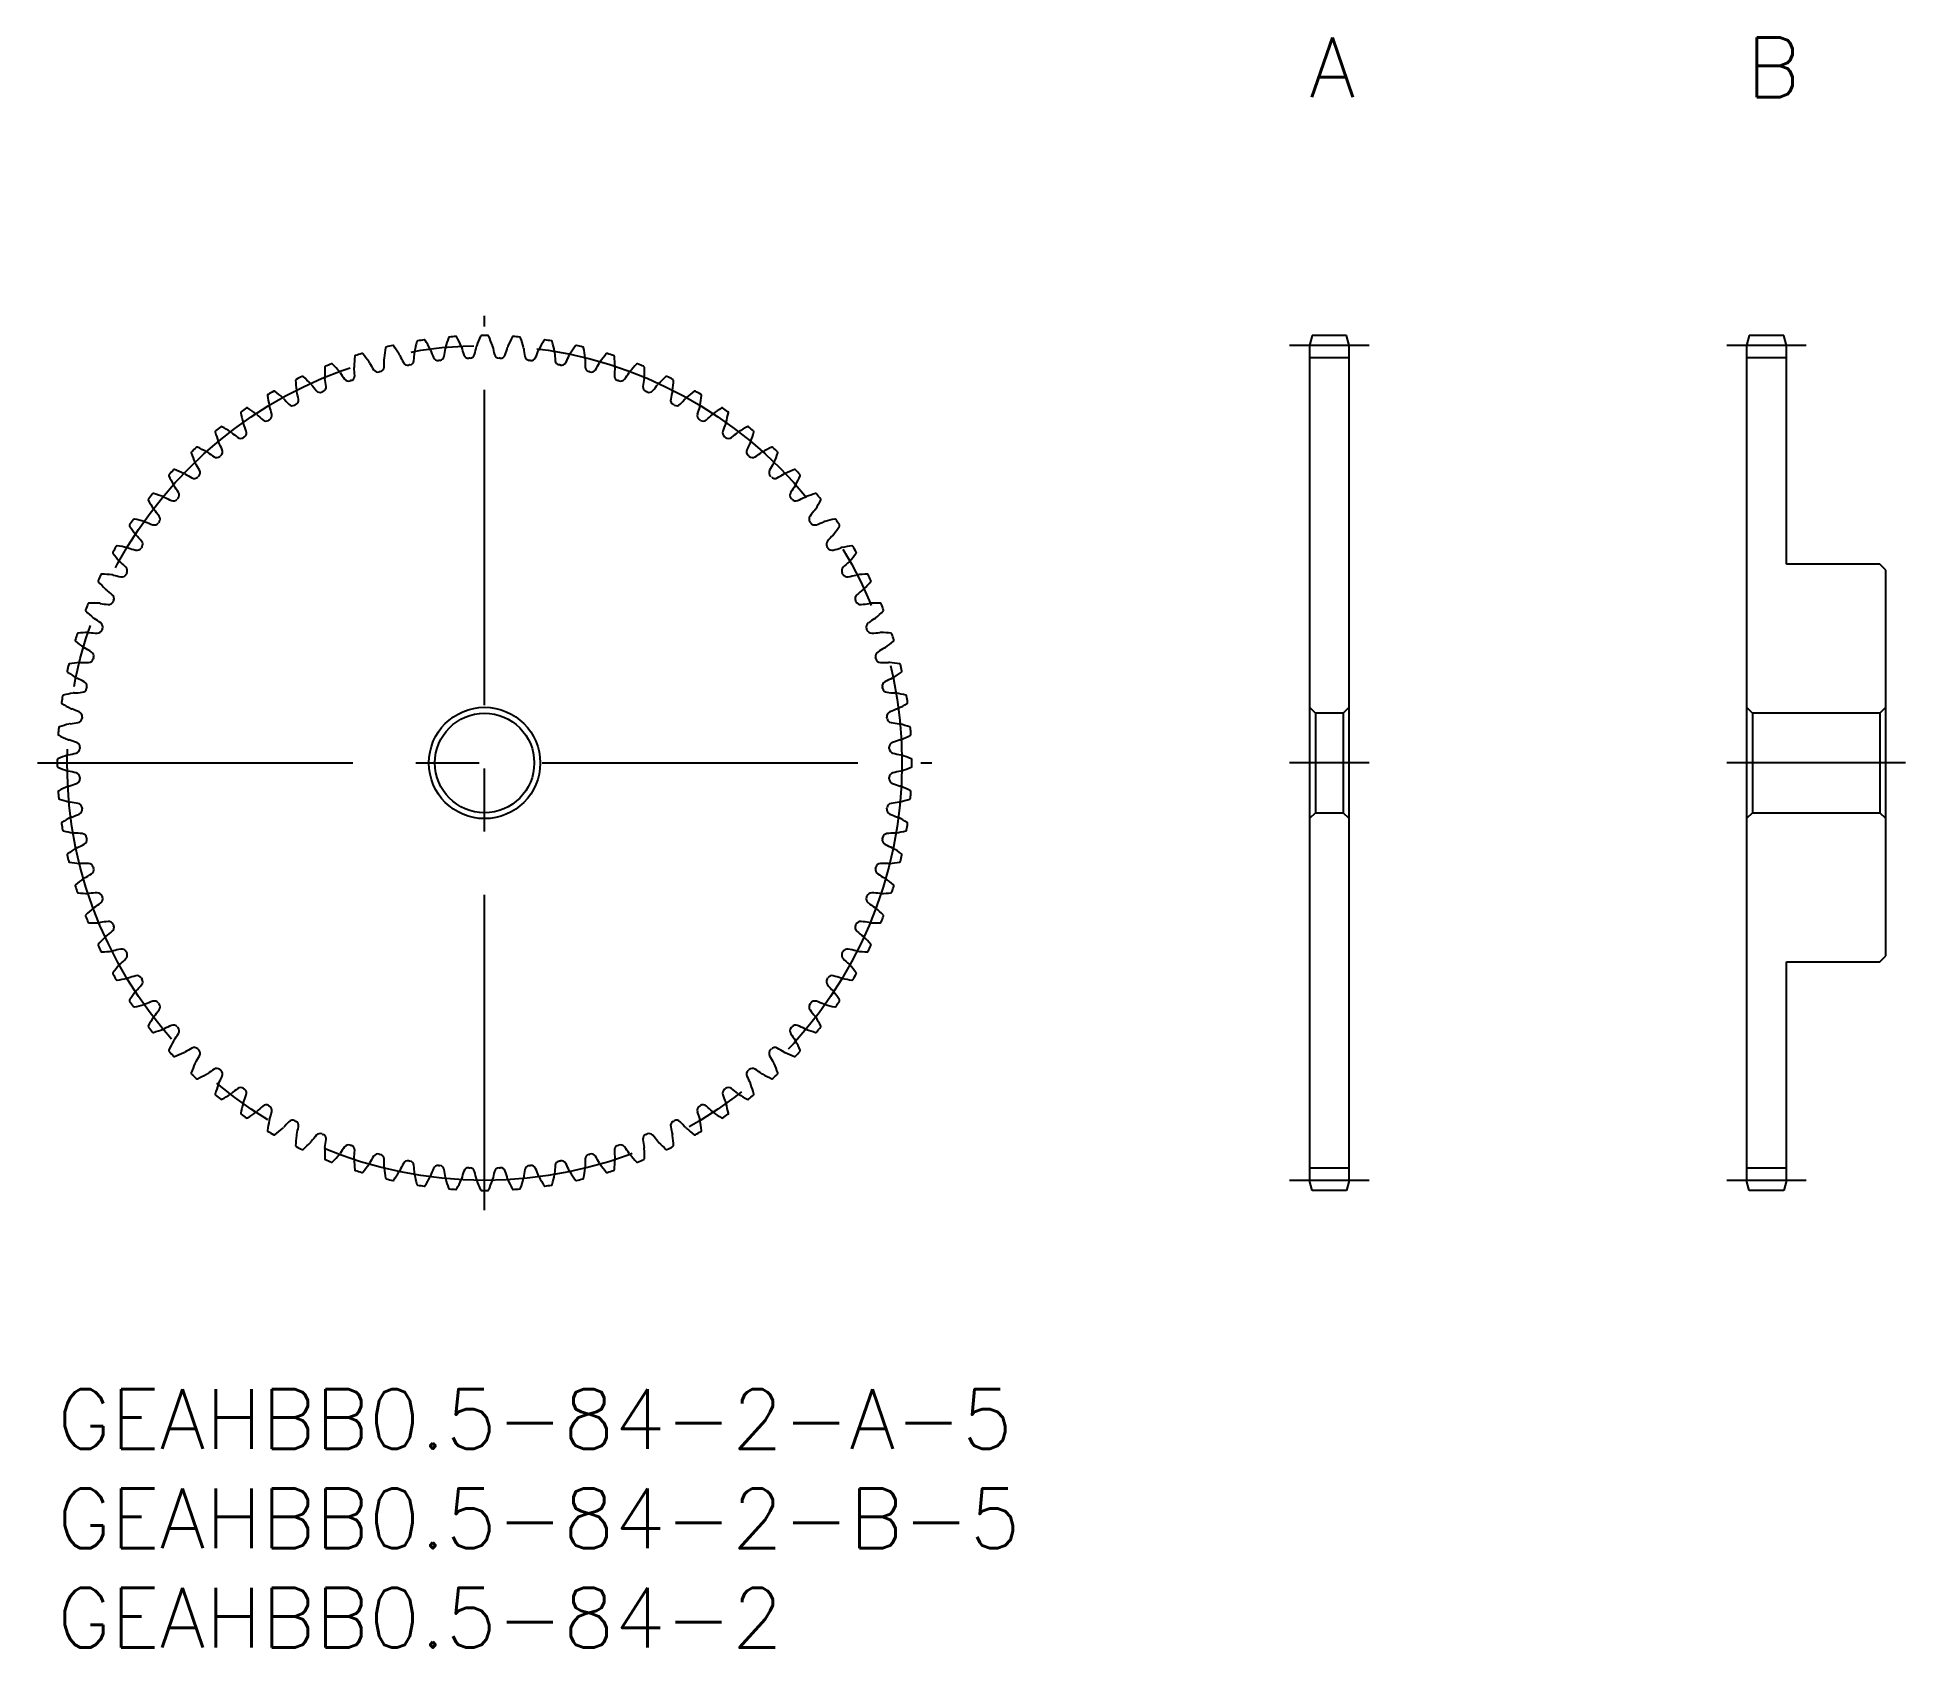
# Model space of a CAD drawing. Extents: x -1 to 93, y -13 to 68.
import ezdxf

# ---------------------------------------------------------------- set-up
doc = ezdxf.new("R2010")
doc.units = 0
doc.header["$LTSCALE"] = 0.5
doc.linetypes.add('CENTER', pattern=[50.8, 31.75, -6.35, 6.35, -6.35])
for name, color, linetype in [('MSM_CENTER', 1, 'CENTER'), ('MSM_CONTINUOUS', 7, 'CONTINUOUS'), ('MSM_PART_NUMBER', 7, 'CONTINUOUS')]:
    doc.layers.add(name, color=color, linetype=linetype)
doc.styles.get("Standard").update_dxf_attribs({"font": 'txt.shx', "height": 3, "bigfont": 'bigfont.shx'})

# ---------------------------------------------------------------- blocks, each defined once
blk = doc.blocks.new('*U2')
at = {"layer": 'MSM_PART_NUMBER'}
blk.add_text('GEAHBB0.5-84-2-A-5', height=3, dxfattribs=at).set_placement((0, -3))
blk = doc.blocks.new('*U3')
at = {"layer": 'MSM_PART_NUMBER'}
blk.add_text('GEAHBB0.5-84-2-B-5', height=3, dxfattribs=at).set_placement((0, -8))
blk = doc.blocks.new('*U4')
at = {"layer": 'MSM_PART_NUMBER'}
blk.add_text('GEAHBB0.5-84-2', height=3, dxfattribs=at).set_placement((0, -13))
blk = doc.blocks.new('*U5')
at = {"layer": 'MSM_PART_NUMBER'}
blk.add_text('A', height=3, dxfattribs=at).set_placement((63, 65))
blk = doc.blocks.new('*U6')
at = {"layer": 'MSM_PART_NUMBER'}
blk.add_text('B', height=3, dxfattribs=at).set_placement((85, 65))

msp = doc.modelspace()

# ---------------------------------------------------------------- linework, layer by layer
at = {"layer": 'MSM_CENTER'}
for p, q in [((21.5, 9), (21.5, 54)), ((66, 52.5), (62, 52.5)), ((88, 52.5), (84, 52.5)), ((-1, 31.5), (44, 31.5)), ((66, 31.5), (62, 31.5)), ((93, 31.5), (84, 31.5)), ((66, 10.5), (62, 10.5)), ((88, 10.5), (84, 10.5))]:
    msp.add_line(p, q, dxfattribs=at)
msp.add_circle((21.5, 31.5), 21, dxfattribs=at)
at = {"layer": 'MSM_CONTINUOUS'}
for p, q in [((63.134, 53), (63, 52.5)), ((64.866, 53), (63.134, 53)), ((65, 52.5), (64.866, 53)), ((85.134, 53), (85, 52.5)), ((86.866, 53), (85.134, 53)), ((87, 52.5), (86.866, 53)), ((63, 52.5), (63, 10.5)), ((65, 51.875), (63, 51.875)), ((65, 10.5), (65, 52.5)), ((85, 52.5), (85, 10.5)), ((87, 51.875), (85, 51.875)), ((87, 41.5), (87, 52.5)), ((91.7, 41.5), (87, 41.5)), ((92, 41.2), (91.7, 41.5)), ((92, 21.8), (92, 41.2)), ((63, 34.3), (63.3, 34)), ((63.3, 34), (63.3, 29)), ((64.7, 34), (63.3, 34)), ((64.7, 34), (65, 34.3)), ((64.7, 34), (64.7, 29)), ((85, 34.3), (85.3, 34)), ((85.3, 34), (85.3, 29)), ((91.7, 34), (85.3, 34)), ((91.7, 34), (92, 34.3)), ((91.7, 34), (91.7, 29)), ((63.3, 29), (63, 28.7)), ((63.3, 29), (64.7, 29)), ((65, 28.7), (64.7, 29)), ((85.3, 29), (85, 28.7)), ((85.3, 29), (91.7, 29)), ((92, 28.7), (91.7, 29)), ((91.7, 21.5), (92, 21.8)), ((87, 10.5), (87, 21.5)), ((87, 21.5), (91.7, 21.5)), ((65, 11.125), (63, 11.125)), ((63.134, 10), (63, 10.5)), ((65, 10.5), (64.866, 10)), ((87, 11.125), (85, 11.125)), ((85.134, 10), (85, 10.5)), ((87, 10.5), (86.866, 10)), ((64.866, 10), (63.134, 10)), ((86.866, 10), (85.134, 10))]:
    msp.add_line(p, q, dxfattribs=at)
for radius in [2.8, 2.5]:
    msp.add_circle((21.5, 31.5), radius, dxfattribs=at)
for centre, radius, start, end in [((24.868, 50.945), 7, 165.49817, 169.64286), ((18.14, 52.685), 0.05, 99.01282, 165.49816), ((21.5, 31.5), 21.5, 98.13004, 99.01282), ((18.467, 52.734), 0.05, 31.64483, 98.13004), ((12.55, 49.088), 7, 27.5, 31.64469), ((26.312, 50.639), 7, 161.21245, 165.35714), ((19.732, 52.877), 0.05, 94.7271, 161.21244), ((21.5, 31.5), 21.5, 93.84433, 94.7271), ((20.062, 52.902), 0.05, 27.35897, 93.84433), ((13.889, 49.708), 7, 23.21429, 27.35897), ((27.729, 50.226), 7, 156.92674, 161.07143), ((21.335, 52.949), 0.05, 90.44139, 156.92673), ((21.5, 31.5), 21.5, 89.55861, 90.44139), ((21.665, 52.949), 0.05, 23.07326, 89.55863), ((15.271, 50.226), 7, 18.92857, 23.07326), ((29.111, 49.708), 7, 152.64103, 156.78571), ((22.938, 52.902), 0.05, 86.15567, 152.64103), ((21.5, 31.5), 21.5, 85.2729, 86.15567), ((23.268, 52.877), 0.05, 18.78755, 85.2729), ((16.688, 50.639), 7, 14.64286, 18.78755), ((30.45, 49.088), 7, 148.35531, 152.5), ((24.533, 52.734), 0.05, 81.86996, 148.35531), ((21.5, 31.5), 21.5, 80.98718, 81.86996), ((24.86, 52.685), 0.05, 14.50183, 80.98718), ((18.132, 50.945), 7, 10.35714, 14.50183), ((21.933, 51.23), 7, 174.0696, 178.21429), ((15.02, 51.948), 0.05, 107.58424, 174.06959), ((21.5, 31.5), 21.5, 106.70147, 107.58424), ((15.336, 52.045), 0.05, 40.21612, 106.70147), ((10.028, 47.558), 7, 36.07143, 40.21612), ((9.984, 51.648), 6.462, 357.98824, 1.58677), ((16.858, 51.839), 0.415, 173.92833, 181.58654), ((23.406, 51.142), 7, 169.78388, 173.92857), ((16.566, 52.375), 0.05, 103.29853, 169.78388), ((21.5, 31.5), 21.5, 102.41576, 103.29853), ((16.888, 52.448), 0.05, 35.9304, 102.41576), ((11.261, 48.37), 7, 31.78571, 35.9304), ((16.858, 51.839), 0.415, 24.12775, 31.78595), ((23.134, 54.65), 6.462, 204.12751, 207.72605), ((17.696, 51.771), 0.25, 280.62898, 353.70253), ((11.522, 52.452), 6.462, 353.70252, 357.30106), ((18.391, 52.129), 0.415, 169.64264, 177.30083), ((18.391, 52.129), 0.415, 19.84203, 27.50024), ((24.859, 54.463), 6.462, 199.8418, 203.44033), ((19.16, 51.992), 0.25, 203.44035, 276.51388), ((21.5, 31.5), 20.375, 96.34326, 96.51388), ((19.221, 51.999), 0.25, 276.34326, 349.41681), ((13.115, 53.14), 6.462, 349.41681, 353.01534), ((19.941, 52.303), 0.415, 165.35691, 173.01511), ((19.941, 52.303), 0.415, 15.55632, 23.21452), ((26.566, 54.148), 6.462, 195.55608, 199.15462), ((20.698, 52.109), 0.25, 199.15463, 272.22817), ((21.5, 31.5), 20.375, 92.05755, 92.22817), ((20.759, 52.112), 0.25, 272.05755, 345.1311), ((14.756, 53.706), 6.462, 345.1311, 348.72963), ((21.5, 52.362), 0.415, 161.07119, 168.7294), ((21.5, 52.362), 0.415, 11.2706, 18.92881), ((28.244, 53.706), 6.462, 191.27037, 194.8689), ((22.241, 52.112), 0.25, 194.86892, 267.94236), ((21.5, 31.5), 20.375, 87.77183, 87.94245), ((22.302, 52.109), 0.25, 267.77181, 340.84538), ((16.434, 54.148), 6.462, 340.84538, 344.44392), ((23.059, 52.303), 0.415, 156.78548, 164.44368), ((23.059, 52.303), 0.415, 6.98489, 14.64309), ((29.885, 53.14), 6.462, 186.98466, 190.58319), ((23.779, 51.999), 0.25, 190.5832, 263.65674), ((21.5, 31.5), 20.375, 83.48612, 83.65674), ((23.84, 51.992), 0.25, 263.4861, 336.55967), ((18.141, 54.463), 6.462, 336.55967, 340.1582), ((24.609, 52.129), 0.415, 152.49976, 160.15797), ((24.609, 52.129), 0.415, 2.69917, 10.35738), ((31.478, 52.452), 6.462, 182.69894, 186.29748), ((25.304, 51.771), 0.25, 186.29748, 259.37102), ((19.866, 54.65), 6.462, 332.27395, 335.87249), ((26.142, 51.839), 0.415, 148.21405, 155.87225), ((31.739, 48.37), 7, 144.0696, 148.21429), ((26.112, 52.448), 0.05, 77.58424, 144.0696), ((21.5, 31.5), 21.5, 76.70147, 77.58424), ((26.434, 52.375), 0.05, 10.21612, 76.70147), ((19.594, 51.142), 7, 6.07143, 10.21612), ((26.142, 51.839), 0.415, 358.41346, 6.07167), ((33.016, 51.648), 6.462, 178.41323, 182.01176), ((32.972, 47.558), 7, 139.78388, 143.92857), ((27.664, 52.045), 0.05, 73.29853, 139.78388), ((21.5, 31.5), 21.5, 72.41576, 73.29853), ((27.98, 51.948), 0.05, 5.9304, 72.41576), ((21.067, 51.23), 7, 1.78571, 5.9304), ((12.045, 50.754), 0.05, 116.15567, 182.64103), ((21.5, 31.5), 21.5, 115.2729, 116.15567), ((12.342, 50.897), 0.05, 48.78755, 115.2729), ((7.763, 45.669), 7, 44.64286, 48.78755), ((20.457, 51.207), 7, 178.35531, 182.5), ((13.51, 51.406), 0.05, 111.86996, 178.3553), ((13.878, 50.92), 0.415, 182.49976, 190.15797), ((7.11, 49.707), 6.462, 6.55967, 10.1582), ((21.5, 31.5), 21.5, 110.98718, 111.86996), ((13.817, 51.527), 0.05, 44.50183, 110.98718), ((8.861, 46.656), 7, 40.35714, 44.50183), ((13.878, 50.92), 0.415, 32.69917, 40.35738), ((19.665, 54.635), 6.462, 212.69894, 216.29748), ((14.659, 50.957), 0.25, 216.29749, 289.37102), ((14.717, 50.978), 0.25, 289.2004, 2.27396), ((15.351, 51.435), 0.415, 178.21405, 185.87225), ((8.51, 50.731), 6.462, 2.27395, 5.87249), ((15.351, 51.435), 0.415, 28.41346, 36.07167), ((21.399, 54.707), 6.462, 208.41323, 212.01176), ((16.132, 51.414), 0.25, 212.01177, 285.08531), ((21.5, 31.5), 20.375, 104.91469, 105.08531), ((16.192, 51.43), 0.25, 284.91469, 357.98824), ((17.635, 51.76), 0.25, 207.72606, 280.7996), ((21.5, 31.5), 20.375, 100.62898, 100.7996), ((21.5, 31.5), 20.375, 79.2004, 79.37102), ((25.365, 51.76), 0.25, 259.20038, 332.27396), ((26.808, 51.43), 0.25, 182.01177, 255.08531), ((21.5, 31.5), 20.375, 74.91469, 75.08531), ((26.868, 51.414), 0.25, 254.91467, 327.98824), ((21.601, 54.707), 6.462, 327.98824, 331.58677), ((27.649, 51.435), 0.415, 143.92833, 151.58654), ((34.49, 50.731), 6.462, 174.12751, 177.72605), ((28.283, 50.978), 0.25, 177.72606, 250.7996), ((27.649, 51.435), 0.415, 354.12775, 1.78595), ((28.341, 50.957), 0.25, 250.62895, 323.70253), ((23.335, 54.635), 6.462, 323.70252, 327.30106), ((29.122, 50.92), 0.415, 139.64262, 147.30083), ((34.139, 46.656), 7, 135.49817, 139.64286), ((29.183, 51.527), 0.05, 69.01282, 135.49817), ((21.5, 31.5), 21.5, 68.13004, 69.01282), ((35.89, 49.707), 6.462, 169.8418, 173.44033), ((29.49, 51.406), 0.05, 1.64469, 68.13004), ((29.122, 50.92), 0.415, 349.84203, 357.50024), ((22.543, 51.207), 7, 357.5, 1.64469), ((35.237, 45.669), 7, 131.21245, 135.35714), ((30.658, 50.897), 0.05, 64.7271, 131.21245), ((21.5, 31.5), 21.5, 63.84433, 64.7271), ((30.955, 50.754), 0.05, 357.35897, 63.84433), ((10.632, 49.993), 0.05, 120.44091, 186.92672), ((17.531, 50.831), 7, 186.92674, 191.07143), ((21.5, 31.5), 21.5, 119.55861, 120.44139), ((10.918, 50.158), 0.05, 53.07326, 119.55861), ((6.743, 44.602), 7, 48.92857, 53.07326), ((11.069, 49.567), 0.415, 41.2706, 48.92881), ((16.238, 54.103), 6.462, 221.27037, 224.8689), ((18.987, 51.074), 7, 182.64103, 186.78572), ((12.448, 50.296), 0.415, 186.78549, 194.44368), ((5.789, 48.58), 6.462, 10.84538, 14.44392), ((12.448, 50.296), 0.415, 36.98489, 44.64309), ((17.942, 54.433), 6.462, 216.98466, 220.58319), ((13.224, 50.392), 0.25, 220.5832, 293.65674), ((21.5, 31.5), 20.375, 113.48612, 113.65674), ((13.28, 50.416), 0.25, 293.48612, 6.55967), ((21.5, 31.5), 20.375, 109.2004, 109.37102), ((21.5, 31.5), 20.375, 70.62898, 70.7996), ((29.72, 50.416), 0.25, 173.44034, 246.51388), ((21.5, 31.5), 20.375, 66.34326, 66.51388), ((29.776, 50.392), 0.25, 246.34324, 319.41684), ((25.058, 54.433), 6.462, 319.41681, 323.01534), ((30.552, 50.296), 0.415, 135.35691, 143.01511), ((37.211, 48.58), 6.462, 165.55608, 169.15462), ((30.552, 50.296), 0.415, 345.55632, 353.21452), ((24.013, 51.074), 7, 353.21429, 357.35897), ((26.762, 54.103), 6.462, 315.1311, 318.72963), ((31.931, 49.567), 0.415, 131.07119, 138.7294), ((36.257, 44.602), 7, 126.92674, 131.07143), ((32.082, 50.158), 0.05, 60.44139, 126.92674), ((21.5, 31.5), 21.5, 59.55861, 60.44139), ((25.469, 50.831), 7, 348.92857, 353.07326), ((32.368, 49.993), 0.05, 353.07326, 59.55861), ((9.281, 49.129), 0.05, 124.72663, 191.21244), ((16.098, 50.481), 7, 191.21245, 195.35714), ((21.5, 31.5), 21.5, 123.84433, 124.7271), ((9.554, 49.315), 0.05, 57.35897, 123.84433), ((5.805, 43.463), 7, 53.21429, 57.35897), ((9.748, 48.737), 0.415, 45.55632, 53.21452), ((14.563, 53.646), 6.462, 225.55608, 229.15462), ((11.069, 49.567), 0.415, 191.07119, 198.7294), ((4.557, 47.359), 6.462, 15.1311, 18.72963), ((10.553, 48.98), 0.25, 302.05755, 15.1311), ((11.835, 49.721), 0.25, 224.86891, 297.94255), ((21.5, 31.5), 20.375, 117.77183, 117.94245), ((11.89, 49.749), 0.25, 297.77183, 10.84538), ((31.11, 49.749), 0.25, 169.15463, 242.22817), ((21.5, 31.5), 20.375, 62.05755, 62.22817), ((31.165, 49.721), 0.25, 242.05752, 315.1311), ((32.447, 48.98), 0.25, 164.86891, 237.94245), ((38.443, 47.359), 6.462, 161.27037, 164.8689), ((31.931, 49.567), 0.415, 341.2706, 348.92881), ((28.437, 53.646), 6.462, 310.84538, 314.44392), ((33.252, 48.737), 0.415, 126.78548, 134.44368), ((37.195, 43.463), 7, 122.64103, 126.78571), ((33.446, 49.315), 0.05, 56.15567, 122.64103), ((21.5, 31.5), 21.5, 55.2729, 56.15567), ((26.902, 50.481), 7, 344.64286, 348.78755), ((33.719, 49.129), 0.05, 348.78755, 55.2729), ((7.997, 48.167), 0.05, 129.01282, 195.49816), ((14.695, 50.024), 7, 195.49817, 199.64286), ((21.5, 31.5), 21.5, 128.13004, 129.01282), ((8.256, 48.373), 0.05, 61.64469, 128.13004), ((4.955, 42.257), 7, 57.5, 61.64469), ((8.493, 47.81), 0.415, 49.84203, 57.50024), ((12.928, 53.066), 6.462, 229.8418, 233.44033), ((9.748, 48.737), 0.415, 195.35691, 203.01511), ((3.419, 46.048), 6.462, 19.41681, 23.01534), ((9.277, 48.113), 0.25, 306.34326, 19.41684), ((10.501, 48.947), 0.25, 229.15463, 302.22807), ((21.5, 31.5), 20.375, 122.05755, 122.22817), ((21.5, 31.5), 20.375, 57.77183, 57.94245), ((32.499, 48.947), 0.25, 237.77181, 310.84538), ((33.723, 48.113), 0.25, 160.5832, 233.65674), ((39.581, 46.048), 6.462, 156.98466, 160.58319), ((33.252, 48.737), 0.415, 336.98489, 344.64309), ((30.072, 53.066), 6.462, 306.55967, 310.1582), ((34.507, 47.81), 0.415, 122.49976, 130.15797), ((38.045, 42.257), 7, 118.35531, 122.5), ((34.744, 48.373), 0.05, 51.86996, 118.35531), ((21.5, 31.5), 21.5, 50.98718, 51.86996), ((28.305, 50.024), 7, 340.35714, 344.50183), ((35.003, 48.167), 0.05, 344.50183, 50.98718), ((6.79, 47.111), 0.05, 133.29806, 199.78387), ((13.329, 49.463), 7, 199.78388, 203.92857), ((21.5, 31.5), 21.5, 132.41576, 133.29853), ((7.032, 47.336), 0.05, 65.9304, 132.41576), ((4.197, 40.99), 7, 61.78571, 65.9304), ((7.31, 46.793), 0.415, 54.12775, 61.78595), ((11.34, 52.365), 6.462, 234.12751, 237.72605), ((8.493, 47.81), 0.415, 199.64262, 207.30083), ((2.382, 44.656), 6.462, 23.70252, 27.30106), ((8.07, 47.153), 0.25, 310.62898, 23.70253), ((9.228, 48.077), 0.25, 233.44034, 306.51388), ((21.5, 31.5), 20.375, 126.34326, 126.51388), ((21.5, 31.5), 20.375, 53.48612, 53.65674), ((33.772, 48.077), 0.25, 233.4861, 306.55967), ((34.93, 47.153), 0.25, 156.29749, 229.37102), ((40.618, 44.656), 6.462, 152.69894, 156.29748), ((34.507, 47.81), 0.415, 332.69917, 340.35738), ((31.66, 52.365), 6.462, 302.27395, 305.87249), ((35.69, 46.793), 0.415, 118.21405, 125.87225), ((38.803, 40.99), 7, 114.0696, 118.21429), ((35.968, 47.336), 0.05, 47.58424, 114.0696), ((21.5, 31.5), 21.5, 46.70147, 47.58424), ((29.671, 49.463), 7, 336.07143, 340.21612), ((36.21, 47.111), 0.05, 340.21612, 46.70147), ((21.5, 31.5), 21.5, 136.70147, 137.58424), ((5.889, 46.21), 0.05, 70.21612, 136.70147), ((3.537, 39.671), 7, 66.07143, 70.21612), ((6.207, 45.69), 0.415, 58.41346, 66.07167), ((7.31, 46.793), 0.415, 203.92833, 211.58654), ((1.453, 43.191), 6.462, 27.98824, 31.58677), ((6.938, 46.106), 0.25, 314.91469, 27.98824), ((8.023, 47.113), 0.25, 237.72606, 310.79969), ((21.5, 31.5), 20.375, 130.62898, 130.7996), ((21.5, 31.5), 20.375, 49.2004, 49.37102), ((34.977, 47.113), 0.25, 229.20038, 302.27396), ((36.062, 46.106), 0.25, 152.01177, 225.08531), ((41.547, 43.191), 6.462, 148.41323, 152.01176), ((35.69, 46.793), 0.415, 328.41346, 336.07167), ((36.793, 45.69), 0.415, 113.92833, 121.58654), ((39.463, 39.671), 7, 109.78388, 113.92857), ((37.111, 46.21), 0.05, 43.29853, 109.78388), ((21.5, 31.5), 21.5, 42.41576, 43.29853), ((5.664, 45.968), 0.05, 137.58377, 204.0696), ((12.01, 48.803), 7, 204.0696, 208.21429), ((6.207, 45.69), 0.415, 208.21405, 215.87225), ((0.635, 41.66), 6.462, 32.27395, 35.87249), ((9.809, 51.547), 6.462, 238.41323, 242.01176), ((6.894, 46.062), 0.25, 242.01177, 315.0854), ((21.5, 31.5), 20.375, 134.91469, 135.08531), ((21.5, 31.5), 20.375, 44.91469, 45.08531), ((36.106, 46.062), 0.25, 224.91467, 297.98824), ((33.191, 51.547), 6.462, 297.98824, 301.58677), ((42.365, 41.66), 6.462, 144.12751, 147.72605), ((36.793, 45.69), 0.415, 324.12775, 331.78595), ((30.99, 48.803), 7, 331.78571, 335.9304), ((37.336, 45.968), 0.05, 335.9304, 42.41576), ((4.627, 44.744), 0.05, 141.86948, 208.35531), ((10.743, 48.045), 7, 208.35531, 212.5), ((21.5, 31.5), 21.5, 140.98718, 141.86996), ((4.833, 45.003), 0.05, 74.50183, 140.98718), ((5.19, 44.507), 0.415, 212.49976, 220.15797), ((2.976, 38.305), 7, 70.35714, 74.50183), ((-0.066, 40.072), 6.462, 36.55967, 40.1582), ((5.19, 44.507), 0.415, 62.69917, 70.35738), ((8.344, 50.618), 6.462, 242.69894, 246.29748), ((5.847, 44.93), 0.25, 246.29748, 319.37102), ((21.5, 31.5), 20.375, 139.2004, 139.37102), ((5.887, 44.977), 0.25, 319.2004, 32.27398), ((37.113, 44.977), 0.25, 147.72606, 220.7996), ((21.5, 31.5), 20.375, 40.62898, 40.7996), ((37.153, 44.93), 0.25, 220.62895, 293.70253), ((34.656, 50.618), 6.462, 293.70252, 297.30106), ((37.81, 44.507), 0.415, 109.64262, 117.30083), ((40.024, 38.305), 7, 105.49817, 109.64286), ((43.066, 40.072), 6.462, 139.8418, 143.44033), ((37.81, 44.507), 0.415, 319.84203, 327.50024), ((38.167, 45.003), 0.05, 39.01282, 105.49817), ((32.257, 48.045), 7, 327.5, 331.64469), ((21.5, 31.5), 21.5, 38.13004, 39.01282), ((38.373, 44.744), 0.05, 331.64469, 38.13004), ((3.685, 43.446), 0.05, 146.1552, 212.64103), ((21.5, 31.5), 21.5, 145.2729, 146.15567), ((9.537, 47.195), 7, 212.64103, 216.78571), ((3.871, 43.719), 0.05, 78.78755, 145.2729), ((2.519, 36.902), 7, 74.64286, 78.78755), ((4.263, 43.252), 0.415, 66.98489, 74.64309), ((6.952, 49.581), 6.462, 246.98466, 250.58319), ((4.887, 43.723), 0.25, 250.5832, 323.65683), ((21.5, 31.5), 20.375, 143.48612, 143.65674), ((4.923, 43.772), 0.25, 323.48612, 36.5597), ((38.077, 43.772), 0.25, 143.44035, 216.51388), ((21.5, 31.5), 20.375, 36.34326, 36.51388), ((38.113, 43.723), 0.25, 216.34324, 289.41681), ((36.048, 49.581), 6.462, 289.41681, 293.01534), ((38.737, 43.252), 0.415, 105.35691, 113.01511), ((40.481, 36.902), 7, 101.21245, 105.35714), ((33.463, 47.195), 7, 323.21429, 327.35897), ((39.129, 43.719), 0.05, 34.7271, 101.21245), ((21.5, 31.5), 21.5, 33.84433, 34.7271), ((39.315, 43.446), 0.05, 327.35897, 33.84433), ((21.5, 31.5), 21.5, 149.55861, 150.44139), ((3.007, 42.368), 0.05, 83.07326, 149.55861), ((2.169, 35.469), 7, 78.92857, 83.07326), ((3.433, 41.931), 0.415, 71.2706, 78.92881), ((5.641, 48.443), 6.462, 251.27037, 254.8689), ((4.263, 43.252), 0.415, 216.78548, 224.44368), ((4.02, 42.447), 0.25, 254.86891, 327.94236), ((-0.646, 38.437), 6.462, 40.84538, 44.44392), ((21.5, 31.5), 20.375, 147.77183, 147.94245), ((4.053, 42.499), 0.25, 327.77183, 40.84541), ((38.947, 42.499), 0.25, 139.15463, 212.22817), ((21.5, 31.5), 20.375, 32.05755, 32.22817), ((43.646, 38.437), 6.462, 135.55608, 139.15462), ((38.98, 42.447), 0.25, 212.05753, 285.1311), ((38.737, 43.252), 0.415, 315.55632, 323.21452), ((37.359, 48.443), 6.462, 285.1311, 288.72963), ((39.567, 41.931), 0.415, 101.07119, 108.7294), ((40.831, 35.469), 7, 96.92674, 101.07143), ((39.993, 42.368), 0.05, 30.44139, 96.92674), ((21.5, 31.5), 21.5, 29.55861, 30.44139), ((2.842, 42.082), 0.05, 150.44091, 216.92674), ((8.398, 46.257), 7, 216.92674, 221.07143), ((3.433, 41.931), 0.415, 221.07119, 228.7294), ((-1.103, 36.762), 6.462, 45.1311, 48.72963), ((44.103, 36.762), 6.462, 131.27037, 134.8689), ((39.567, 41.931), 0.415, 311.2706, 318.92881), ((34.602, 46.257), 7, 318.92857, 323.07326), ((40.158, 42.082), 0.05, 323.07326, 29.55861), ((2.103, 40.658), 0.05, 154.72663, 221.21245), ((21.5, 31.5), 21.5, 153.84433, 154.7271), ((7.331, 45.237), 7, 221.21245, 225.35714), ((2.246, 40.955), 0.05, 87.35897, 153.84433), ((1.926, 34.013), 7, 83.21429, 87.35897), ((2.704, 40.552), 0.415, 75.55632, 83.21452), ((4.42, 47.211), 6.462, 255.55608, 259.15462), ((3.251, 41.11), 0.25, 259.15463, 332.22826), ((3.279, 41.165), 0.25, 332.05755, 45.13113), ((21.5, 31.5), 20.375, 152.05755, 152.22817), ((39.721, 41.165), 0.25, 134.86892, 207.94245), ((21.5, 31.5), 20.375, 27.77183, 27.94245), ((39.749, 41.11), 0.25, 207.77181, 280.84536), ((38.58, 47.211), 6.462, 280.84538, 284.44392), ((40.296, 40.552), 0.415, 96.78548, 104.44368), ((41.074, 34.013), 7, 92.64103, 96.78571), ((35.669, 45.237), 7, 314.64286, 318.78755), ((40.754, 40.955), 0.05, 26.15567, 92.64103), ((21.5, 31.5), 21.5, 25.2729, 26.15567), ((40.897, 40.658), 0.05, 318.78755, 25.2729), ((21.5, 31.5), 21.5, 158.13004, 159.01281), ((1.594, 39.49), 0.05, 91.64469, 158.13004), ((1.793, 32.543), 7, 87.5, 91.64469), ((2.08, 39.122), 0.415, 79.84203, 87.50024), ((3.293, 45.89), 6.462, 259.8418, 263.44033), ((2.704, 40.552), 0.415, 225.35691, 233.01511), ((-1.433, 35.058), 6.462, 49.41681, 53.01534), ((2.584, 39.72), 0.25, 263.44034, 336.51398), ((2.608, 39.776), 0.25, 336.34325, 49.41681), ((21.5, 31.5), 20.375, 156.34326, 156.51388), ((40.392, 39.776), 0.25, 130.5832, 203.65674), ((21.5, 31.5), 20.375, 23.48612, 23.65674), ((40.416, 39.72), 0.25, 203.4861, 276.55967), ((44.433, 35.058), 6.462, 126.98466, 130.58319), ((39.707, 45.89), 6.462, 276.55967, 280.1582), ((40.296, 40.552), 0.415, 306.98489, 314.64309), ((40.92, 39.122), 0.415, 92.49976, 100.15797), ((41.207, 32.543), 7, 88.35531, 92.5), ((41.406, 39.49), 0.05, 21.86948, 88.35531), ((21.5, 31.5), 21.5, 20.98718, 21.86996), ((1.473, 39.183), 0.05, 159.01234, 225.49817), ((6.344, 44.139), 7, 225.49817, 229.64286), ((2.08, 39.122), 0.415, 229.64262, 237.30083), ((-1.635, 33.335), 6.462, 53.70252, 57.30106), ((2.043, 38.341), 0.25, 340.62897, 53.70253), ((40.957, 38.341), 0.25, 126.29749, 199.37102), ((44.635, 33.335), 6.462, 122.69894, 126.29748), ((40.92, 39.122), 0.415, 302.69917, 310.35738), ((36.656, 44.139), 7, 310.35714, 314.50183), ((41.527, 39.183), 0.05, 314.50183, 20.98718), ((0.955, 37.664), 0.05, 163.29806, 229.78388), ((21.5, 31.5), 21.5, 162.41576, 163.29853), ((5.442, 42.972), 7, 229.78388, 233.92857), ((1.052, 37.98), 0.05, 95.9304, 162.41576), ((1.77, 31.067), 7, 91.78571, 95.9304), ((1.565, 37.649), 0.415, 84.12775, 91.78595), ((2.269, 44.49), 6.462, 264.12751, 267.72605), ((2.022, 38.283), 0.25, 267.72606, 340.79969), ((21.5, 31.5), 20.375, 160.62898, 160.7996), ((21.5, 31.5), 20.375, 19.2004, 19.37102), ((40.978, 38.283), 0.25, 199.20039, 272.27396), ((40.731, 44.49), 6.462, 272.27395, 275.87249), ((41.435, 37.649), 0.415, 88.21405, 95.87225), ((41.23, 31.067), 7, 84.0696, 88.21429), ((37.558, 42.972), 7, 306.07143, 310.21612), ((41.948, 37.98), 0.05, 17.58424, 84.0696), ((21.5, 31.5), 21.5, 16.70147, 17.58424), ((42.045, 37.664), 0.05, 310.21612, 16.70147), ((1.565, 37.649), 0.415, 233.92833, 241.58654), ((-1.707, 31.601), 6.462, 57.98824, 61.58677), ((1.57, 36.808), 0.25, 272.01177, 345.08531), ((1.586, 36.868), 0.25, 344.91468, 57.98824), ((21.5, 31.5), 20.375, 164.91469, 165.08531), ((41.414, 36.868), 0.25, 122.01177, 195.08531), ((21.5, 31.5), 20.375, 14.91469, 15.08531), ((41.43, 36.808), 0.25, 194.91467, 267.98824), ((44.707, 31.601), 6.462, 118.41323, 122.01176), ((41.435, 37.649), 0.415, 298.41346, 306.07167), ((0.552, 36.112), 0.05, 167.58377, 234.0696), ((21.5, 31.5), 21.5, 166.70147, 167.58424), ((4.63, 41.739), 7, 234.0696, 238.21429), ((0.625, 36.434), 0.05, 100.21612, 166.70147), ((1.858, 29.594), 7, 96.07143, 100.21612), ((1.161, 36.142), 0.415, 238.21405, 245.87225), ((-1.65, 29.866), 6.462, 62.27395, 65.87249), ((1.161, 36.142), 0.415, 88.41346, 96.07167), ((1.352, 43.016), 6.462, 268.41323, 272.01176), ((41.648, 43.016), 6.462, 267.98824, 271.58677), ((44.65, 29.866), 6.462, 114.12751, 117.72605), ((41.839, 36.142), 0.415, 83.92833, 91.58654), ((41.142, 29.594), 7, 79.78388, 83.92857), ((41.839, 36.142), 0.415, 294.12775, 301.78595), ((38.37, 41.739), 7, 301.78571, 305.9304), ((42.375, 36.434), 0.05, 13.29806, 79.78388), ((21.5, 31.5), 21.5, 12.41576, 13.29853), ((42.448, 36.112), 0.05, 305.9304, 12.41576), ((21.5, 31.5), 21.5, 170.98718, 171.86996), ((0.315, 34.86), 0.05, 104.50183, 170.98718), ((2.055, 28.132), 7, 100.35714, 104.50183), ((0.871, 34.609), 0.415, 92.69917, 100.35738), ((0.548, 41.478), 6.462, 272.69894, 276.29748), ((1.229, 35.304), 0.25, 276.29749, 349.37112), ((1.24, 35.365), 0.25, 349.2004, 62.27396), ((21.5, 31.5), 20.375, 169.2004, 169.37102), ((41.76, 35.365), 0.25, 117.72606, 190.7996), ((21.5, 31.5), 20.375, 10.62898, 10.7996), ((41.771, 35.304), 0.25, 190.62895, 263.70253), ((42.452, 41.478), 6.462, 263.70252, 267.30106), ((42.129, 34.609), 0.415, 79.64262, 87.30083), ((40.945, 28.132), 7, 75.49817, 79.64286), ((42.685, 34.86), 0.05, 9.01282, 75.49817), ((21.5, 31.5), 21.5, 8.13004, 9.01282), ((0.266, 34.533), 0.05, 171.86948, 238.35531), ((3.912, 40.45), 7, 238.35531, 242.5), ((0.871, 34.609), 0.415, 242.49976, 250.15797), ((-1.463, 28.141), 6.462, 66.55967, 70.1582), ((1.008, 33.84), 0.25, 353.48612, 66.5597), ((41.992, 33.84), 0.25, 113.44034, 186.51388), ((44.463, 28.141), 6.462, 109.8418, 113.44033), ((42.129, 34.609), 0.415, 289.84203, 297.50024), ((39.088, 40.45), 7, 297.5, 301.64469), ((42.734, 34.533), 0.05, 301.64469, 8.13004), ((21.5, 31.5), 21.5, 175.2729, 176.15567), ((0.098, 32.938), 0.05, 176.1552, 242.64103), ((0.123, 33.268), 0.05, 108.78755, 175.2729), ((2.361, 26.688), 7, 104.64286, 108.78755), ((0.697, 33.059), 0.415, 96.98489, 104.64309), ((-0.14, 39.885), 6.462, 276.98466, 280.58319), ((1.001, 33.779), 0.25, 280.5832, 353.65683), ((21.5, 31.5), 20.375, 173.48612, 173.65674), ((21.5, 31.5), 20.375, 6.34326, 6.51388), ((41.999, 33.779), 0.25, 186.34324, 259.41681), ((43.14, 39.885), 6.462, 259.41681, 263.01534), ((42.303, 33.059), 0.415, 75.35691, 83.01511), ((40.639, 26.688), 7, 71.21245, 75.35714), ((42.877, 33.268), 0.05, 4.7271, 71.21245), ((42.902, 32.938), 0.05, 297.35897, 3.84433), ((21.5, 31.5), 21.5, 3.84433, 4.7271), ((3.292, 39.111), 7, 242.64103, 246.78571), ((0.697, 33.059), 0.415, 246.78548, 254.44368), ((-0.706, 38.244), 6.462, 281.27037, 284.8689), ((-1.148, 26.434), 6.462, 70.84538, 74.44392), ((0.888, 32.241), 0.25, 284.86892, 357.94245), ((0.891, 32.302), 0.25, 357.77183, 70.84538), ((21.5, 31.5), 20.375, 177.77183, 177.94245), ((42.109, 32.302), 0.25, 109.15463, 182.22817), ((21.5, 31.5), 20.375, 2.05755, 2.22817), ((42.112, 32.241), 0.25, 182.05753, 255.1311), ((44.148, 26.434), 6.462, 105.55608, 109.15462), ((43.706, 38.244), 6.462, 255.1311, 258.72963), ((42.303, 33.059), 0.415, 285.55632, 293.21452), ((39.708, 39.111), 7, 293.21429, 297.35897), ((21.5, 31.5), 21.5, 179.55861, 180.44139), ((0.051, 31.665), 0.05, 113.07326, 179.55861), ((0.051, 31.335), 0.05, 180.44139, 246.92674), ((2.774, 25.271), 7, 108.92857, 113.07326), ((2.774, 37.729), 7, 246.92674, 251.07143), ((0.638, 31.5), 0.415, 101.2706, 108.92881), ((0.638, 31.5), 0.415, 251.07119, 258.7294), ((-0.706, 24.756), 6.462, 75.1311, 78.72963), ((43.706, 24.756), 6.462, 101.27037, 104.8689), ((42.362, 31.5), 0.415, 71.07119, 78.7294), ((42.362, 31.5), 0.415, 281.2706, 288.92881), ((40.226, 25.271), 7, 66.92674, 71.07143), ((40.226, 37.729), 7, 288.92857, 293.07326), ((42.949, 31.665), 0.05, 0.44139, 66.92674), ((42.949, 31.335), 0.05, 293.07326, 359.55861), ((21.5, 31.5), 21.5, 359.55861, 0.44139), ((0.098, 30.062), 0.05, 117.35897, 183.84433), ((3.292, 23.889), 7, 113.21429, 117.35897), ((0.697, 29.941), 0.415, 105.55632, 113.21452), ((-1.148, 36.566), 6.462, 285.55608, 289.15462), ((0.888, 30.759), 0.25, 2.05755, 75.1311), ((0.891, 30.698), 0.25, 289.15463, 2.22826), ((21.5, 31.5), 20.375, 182.05755, 182.22817), ((42.109, 30.698), 0.25, 177.77181, 250.84538), ((21.5, 31.5), 20.375, 357.77183, 357.94245), ((42.112, 30.759), 0.25, 104.86892, 177.94245), ((44.148, 36.566), 6.462, 250.84538, 254.44392), ((42.303, 29.941), 0.415, 66.78548, 74.44368), ((39.708, 23.889), 7, 62.64103, 66.78571), ((42.902, 30.062), 0.05, 356.1552, 62.64103), ((21.5, 31.5), 21.5, 183.84433, 184.7271), ((0.123, 29.732), 0.05, 184.7271, 251.21245), ((2.361, 36.312), 7, 251.21245, 255.35714), ((0.697, 29.941), 0.415, 255.35691, 263.01511), ((-0.14, 23.115), 6.462, 79.41681, 83.01534), ((1.001, 29.221), 0.25, 6.34326, 79.41681), ((1.008, 29.16), 0.25, 293.44034, 6.51398), ((21.5, 31.5), 20.375, 186.34326, 186.51388), ((41.992, 29.16), 0.25, 173.4861, 246.55967), ((21.5, 31.5), 20.375, 353.48612, 353.65674), ((41.999, 29.221), 0.25, 100.5832, 173.65674), ((43.14, 23.115), 6.462, 96.98466, 100.58319), ((42.303, 29.941), 0.415, 276.98489, 284.64309), ((40.639, 36.312), 7, 284.64286, 288.78755), ((42.877, 29.732), 0.05, 288.78755, 355.2729), ((21.5, 31.5), 21.5, 355.2729, 356.15567), ((0.266, 28.467), 0.05, 121.64469, 188.13004), ((21.5, 31.5), 21.5, 188.13004, 189.01282), ((3.912, 22.55), 7, 117.5, 121.64469), ((0.871, 28.391), 0.415, 109.84203, 117.50024), ((-1.463, 34.859), 6.462, 289.8418, 293.44033), ((44.463, 34.859), 6.462, 246.55967, 250.1582), ((42.129, 28.391), 0.415, 62.49976, 70.15797), ((39.088, 22.55), 7, 58.35531, 62.5), ((21.5, 31.5), 21.5, 350.98718, 351.86996), ((42.734, 28.467), 0.05, 351.86948, 58.35531), ((0.315, 28.14), 0.05, 189.01282, 255.49817), ((2.055, 34.868), 7, 255.49817, 259.64286), ((0.871, 28.391), 0.415, 259.64262, 267.30083), ((0.548, 21.522), 6.462, 83.70252, 87.30106), ((-1.65, 33.134), 6.462, 294.12751, 297.72605), ((1.229, 27.696), 0.25, 10.62898, 83.70253), ((1.24, 27.635), 0.25, 297.72606, 10.7996), ((21.5, 31.5), 20.375, 190.62898, 190.7996), ((41.76, 27.635), 0.25, 169.20038, 242.27398), ((21.5, 31.5), 20.375, 349.2004, 349.37102), ((41.771, 27.696), 0.25, 96.29749, 169.37102), ((44.65, 33.134), 6.462, 242.27395, 245.87249), ((42.452, 21.522), 6.462, 92.69894, 96.29748), ((42.129, 28.391), 0.415, 272.69917, 280.35738), ((40.945, 34.868), 7, 280.35714, 284.50183), ((42.685, 28.14), 0.05, 284.50183, 350.98718), ((0.552, 26.888), 0.05, 125.9304, 192.41576), ((21.5, 31.5), 21.5, 192.41576, 193.29853), ((4.63, 21.261), 7, 121.78571, 125.9304), ((0.625, 26.566), 0.05, 193.29806, 259.78388), ((1.858, 33.406), 7, 259.78388, 263.92857), ((1.161, 26.858), 0.415, 114.12775, 121.78595), ((1.161, 26.858), 0.415, 263.92833, 271.58654), ((1.352, 19.984), 6.462, 87.98824, 91.58677), ((1.57, 26.192), 0.25, 14.91469, 87.98824), ((41.43, 26.192), 0.25, 92.01177, 165.08531), ((41.648, 19.984), 6.462, 88.41323, 92.01176), ((41.839, 26.858), 0.415, 268.41346, 276.07167), ((41.142, 33.406), 7, 276.07143, 280.21612), ((41.839, 26.858), 0.415, 58.21405, 65.87225), ((38.37, 21.261), 7, 54.0696, 58.21429), ((42.375, 26.566), 0.05, 280.21612, 346.70147), ((21.5, 31.5), 21.5, 346.70147, 347.58424), ((42.448, 26.888), 0.05, 347.58377, 54.0696), ((5.442, 20.028), 7, 126.07143, 130.21612), ((1.565, 25.351), 0.415, 118.41346, 126.07167), ((-1.707, 31.399), 6.462, 298.41323, 302.01176), ((1.586, 26.132), 0.25, 302.01178, 15.0854), ((21.5, 31.5), 20.375, 194.91469, 195.08531), ((41.414, 26.132), 0.25, 164.91467, 237.98824), ((21.5, 31.5), 20.375, 344.91469, 345.08531), ((44.707, 31.399), 6.462, 237.98824, 241.58677), ((41.435, 25.351), 0.415, 53.92833, 61.58654), ((37.558, 20.028), 7, 49.78388, 53.92857), ((0.955, 25.336), 0.05, 130.21612, 196.70147), ((21.5, 31.5), 21.5, 196.70147, 197.58424), ((1.052, 25.02), 0.05, 197.58377, 264.0696), ((1.77, 31.933), 7, 264.0696, 268.21429), ((1.565, 25.351), 0.415, 268.21405, 275.87225), ((2.269, 18.51), 6.462, 92.27395, 95.87249), ((-1.635, 29.665), 6.462, 302.69894, 306.29748), ((2.022, 24.717), 0.25, 19.2004, 92.27396), ((2.043, 24.659), 0.25, 306.29749, 19.37112), ((21.5, 31.5), 20.375, 199.2004, 199.37102), ((40.957, 24.659), 0.25, 160.62895, 233.70253), ((21.5, 31.5), 20.375, 340.62898, 340.7996), ((40.978, 24.717), 0.25, 87.72606, 160.7996), ((44.635, 29.665), 6.462, 233.70252, 237.30106), ((40.731, 18.51), 6.462, 84.12751, 87.72605), ((41.435, 25.351), 0.415, 264.12775, 271.78595), ((41.23, 31.933), 7, 271.78571, 275.9304), ((41.948, 25.02), 0.05, 275.9304, 342.41576), ((21.5, 31.5), 21.5, 342.41576, 343.29853), ((42.045, 25.336), 0.05, 343.29853, 49.78388), ((1.473, 23.817), 0.05, 134.50183, 200.98718), ((21.5, 31.5), 21.5, 200.98718, 201.86996), ((6.344, 18.861), 7, 130.35714, 134.50183), ((2.08, 23.878), 0.415, 122.69917, 130.35738), ((3.293, 17.11), 6.462, 96.55967, 100.1582), ((2.584, 23.28), 0.25, 23.48612, 96.55964), ((40.416, 23.28), 0.25, 83.44034, 156.51388), ((39.707, 17.11), 6.462, 79.8418, 83.44033), ((40.92, 23.878), 0.415, 49.64262, 57.30083), ((36.656, 18.861), 7, 45.49817, 49.64286), ((21.5, 31.5), 21.5, 338.13004, 339.01282), ((41.527, 23.817), 0.05, 339.01282, 45.49817), ((1.594, 23.51), 0.05, 201.86948, 268.35531), ((1.793, 30.457), 7, 268.35531, 272.5), ((7.331, 17.763), 7, 134.64286, 138.78755), ((2.08, 23.878), 0.415, 272.49976, 280.15797), ((2.704, 22.448), 0.415, 126.98489, 134.64309), ((-1.433, 27.942), 6.462, 306.98466, 310.58319), ((2.608, 23.224), 0.25, 310.5832, 23.65674), ((21.5, 31.5), 20.375, 203.48612, 203.65674), ((40.392, 23.224), 0.25, 156.34324, 229.41681), ((21.5, 31.5), 20.375, 336.34326, 336.51388), ((44.433, 27.942), 6.462, 229.41681, 233.01534), ((40.296, 22.448), 0.415, 45.35691, 53.01511), ((35.669, 17.763), 7, 41.21245, 45.35714), ((40.92, 23.878), 0.415, 259.84203, 267.50024), ((41.207, 30.457), 7, 267.5, 271.64469), ((41.406, 23.51), 0.05, 271.64469, 338.13004), ((2.103, 22.342), 0.05, 138.78755, 205.2729), ((21.5, 31.5), 21.5, 205.2729, 206.15567), ((2.246, 22.045), 0.05, 206.1552, 272.64103), ((1.926, 28.987), 7, 272.64103, 276.78571), ((2.704, 22.448), 0.415, 276.78548, 284.44368), ((4.42, 15.789), 6.462, 100.84538, 104.44392), ((-1.103, 26.238), 6.462, 311.27037, 314.8689), ((3.251, 21.89), 0.25, 27.77183, 100.84538), ((3.279, 21.835), 0.25, 314.86892, 27.94245), ((21.5, 31.5), 20.375, 207.77183, 207.94245), ((39.721, 21.835), 0.25, 152.05753, 225.1311), ((21.5, 31.5), 20.375, 332.05755, 332.22817), ((39.749, 21.89), 0.25, 79.15463, 152.22817), ((44.103, 26.238), 6.462, 225.1311, 228.72963), ((38.58, 15.789), 6.462, 75.55608, 79.15462), ((40.296, 22.448), 0.415, 255.55632, 263.21452), ((41.074, 28.987), 7, 263.21429, 267.35897), ((40.754, 22.045), 0.05, 267.35897, 333.84433), ((21.5, 31.5), 21.5, 333.84433, 334.7271), ((40.897, 22.342), 0.05, 334.7271, 41.21245), ((2.842, 20.918), 0.05, 143.07326, 209.55861), ((21.5, 31.5), 21.5, 209.55861, 210.44139), ((8.398, 16.743), 7, 138.92857, 143.07326), ((3.433, 21.069), 0.415, 131.2706, 138.92881), ((5.641, 14.557), 6.462, 105.1311, 108.72963), ((4.02, 20.553), 0.25, 32.05755, 105.1311), ((21.5, 31.5), 20.375, 212.05755, 212.22817), ((21.5, 31.5), 20.375, 327.77183, 327.94245), ((38.98, 20.553), 0.25, 74.86891, 147.94245), ((37.359, 14.557), 6.462, 71.27037, 74.8689), ((39.567, 21.069), 0.415, 41.07119, 48.7294), ((34.602, 16.743), 7, 36.92674, 41.07143), ((21.5, 31.5), 21.5, 329.55861, 330.44139), ((40.158, 20.918), 0.05, 330.44091, 36.92674), ((3.007, 20.632), 0.05, 210.44139, 276.92674), ((2.169, 27.531), 7, 276.92674, 281.07143), ((3.433, 21.069), 0.415, 281.07119, 288.7294), ((9.537, 15.805), 7, 143.21429, 147.35897), ((4.263, 19.748), 0.415, 135.55632, 143.21452), ((-0.646, 24.563), 6.462, 315.55608, 319.15462), ((4.053, 20.501), 0.25, 319.15463, 32.22817), ((38.947, 20.501), 0.25, 147.77181, 220.84541), ((43.646, 24.563), 6.462, 220.84538, 224.44392), ((38.737, 19.748), 0.415, 36.78548, 44.44368), ((33.463, 15.805), 7, 32.64103, 36.78571), ((39.567, 21.069), 0.415, 251.2706, 258.92881), ((40.831, 27.531), 7, 258.92857, 263.07326), ((39.993, 20.632), 0.05, 263.07326, 329.55861), ((3.685, 19.554), 0.05, 147.35897, 213.84433), ((21.5, 31.5), 21.5, 213.84433, 214.7271), ((3.871, 19.281), 0.05, 214.72663, 281.21245), ((2.519, 26.098), 7, 281.21245, 285.35714), ((4.263, 19.748), 0.415, 285.35691, 293.01511), ((6.952, 13.419), 6.462, 109.41681, 113.01534), ((4.887, 19.277), 0.25, 36.34326, 109.41679), ((-0.066, 22.928), 6.462, 319.8418, 323.44033), ((21.5, 31.5), 20.375, 216.34326, 216.51388), ((4.923, 19.228), 0.25, 323.44035, 36.51388), ((38.077, 19.228), 0.25, 143.4861, 216.55967), ((21.5, 31.5), 20.375, 323.48612, 323.65674), ((43.066, 22.928), 6.462, 216.55967, 220.1582), ((38.113, 19.277), 0.25, 70.5832, 143.65674), ((36.048, 13.419), 6.462, 66.98466, 70.58319), ((38.737, 19.748), 0.415, 246.98489, 254.64309), ((40.481, 26.098), 7, 254.64286, 258.78755), ((39.129, 19.281), 0.05, 258.78755, 325.2729), ((21.5, 31.5), 21.5, 325.2729, 326.15567), ((39.315, 19.554), 0.05, 326.1552, 32.64103), ((4.627, 18.256), 0.05, 151.64469, 218.13004), ((10.743, 14.955), 7, 147.5, 151.64469), ((21.5, 31.5), 21.5, 218.13004, 219.01281), ((4.833, 17.997), 0.05, 219.01234, 285.49817), ((5.19, 18.493), 0.415, 139.84203, 147.50024), ((2.976, 24.695), 7, 285.49817, 289.64286), ((5.19, 18.493), 0.415, 289.64262, 297.30083), ((8.344, 12.382), 6.462, 113.70252, 117.30106), ((5.847, 18.07), 0.25, 40.62898, 113.70253), ((0.635, 21.34), 6.462, 324.12751, 327.72605), ((21.5, 31.5), 20.375, 220.62898, 220.7996), ((5.887, 18.023), 0.25, 327.72606, 40.7996), ((37.113, 18.023), 0.25, 139.20039, 212.27396), ((42.365, 21.34), 6.462, 212.27395, 215.87249), ((21.5, 31.5), 20.375, 319.2004, 319.37102), ((37.153, 18.07), 0.25, 66.29749, 139.37102), ((34.656, 12.382), 6.462, 62.69894, 66.29748), ((37.81, 18.493), 0.415, 242.69917, 250.35738), ((40.024, 24.695), 7, 250.35714, 254.50183), ((37.81, 18.493), 0.415, 32.49976, 40.15797), ((38.167, 17.997), 0.05, 254.50183, 320.98718), ((32.257, 14.955), 7, 28.35531, 32.5), ((21.5, 31.5), 21.5, 320.98718, 321.86996), ((38.373, 18.256), 0.05, 321.86996, 28.35531), ((5.664, 17.032), 0.05, 155.9304, 222.41576), ((12.01, 14.197), 7, 151.78571, 155.9304), ((21.5, 31.5), 21.5, 222.41576, 223.29853), ((6.207, 17.31), 0.415, 144.12775, 151.78595), ((3.537, 23.329), 7, 289.78388, 293.92857), ((6.207, 17.31), 0.415, 293.92833, 301.58654), ((9.809, 11.453), 6.462, 117.98824, 121.58677), ((6.894, 16.938), 0.25, 44.91469, 117.98824), ((21.5, 31.5), 20.375, 224.91469, 225.08531), ((6.938, 16.894), 0.25, 332.01177, 45.08531), ((36.062, 16.894), 0.25, 134.91467, 207.98824), ((21.5, 31.5), 20.375, 314.91469, 315.08531), ((36.106, 16.938), 0.25, 62.01177, 135.08531), ((33.191, 11.453), 6.462, 58.41323, 62.01176), ((36.793, 17.31), 0.415, 238.41346, 246.07167), ((39.463, 23.329), 7, 246.07143, 250.21612), ((36.793, 17.31), 0.415, 28.21405, 35.87225), ((21.5, 31.5), 21.5, 316.70147, 317.58424), ((30.99, 14.197), 7, 24.0696, 28.21429), ((37.336, 17.032), 0.05, 317.58424, 24.0696), ((5.889, 16.79), 0.05, 223.29853, 289.78388), ((13.329, 13.537), 7, 156.07143, 160.21612), ((7.31, 16.207), 0.415, 148.41346, 156.07167), ((1.453, 19.809), 6.462, 328.41323, 332.01176), ((11.34, 10.635), 6.462, 122.27395, 125.87249), ((8.023, 15.887), 0.25, 49.20039, 122.27396), ((21.5, 31.5), 20.375, 229.2004, 229.37102), ((8.07, 15.847), 0.25, 336.29749, 49.37102), ((34.93, 15.847), 0.25, 130.62896, 203.70253), ((21.5, 31.5), 20.375, 310.62898, 310.7996), ((34.977, 15.887), 0.25, 57.72606, 130.7996), ((31.66, 10.635), 6.462, 54.12751, 57.72605), ((41.547, 19.809), 6.462, 207.98824, 211.58677), ((35.69, 16.207), 0.415, 23.92833, 31.58654), ((29.671, 13.537), 7, 19.78388, 23.92857), ((37.111, 16.79), 0.05, 250.21612, 316.70147), ((6.79, 15.889), 0.05, 160.21612, 226.70147), ((21.5, 31.5), 21.5, 226.70147, 227.58424), ((7.032, 15.664), 0.05, 227.58424, 294.0696), ((4.197, 22.01), 7, 294.0696, 298.21429), ((7.31, 16.207), 0.415, 298.21405, 305.87225), ((14.695, 12.976), 7, 160.35714, 164.50183), ((8.493, 15.19), 0.415, 152.69917, 160.35738), ((2.382, 18.344), 6.462, 332.69894, 336.29748), ((12.928, 9.934), 6.462, 126.55967, 130.1582), ((9.228, 14.923), 0.25, 53.48611, 126.55967), ((21.5, 31.5), 20.375, 233.48612, 233.65674), ((9.277, 14.887), 0.25, 340.5832, 53.65674), ((33.723, 14.887), 0.25, 126.34325, 199.41681), ((21.5, 31.5), 20.375, 306.34326, 306.51388), ((33.772, 14.923), 0.25, 53.44035, 126.51388), ((30.072, 9.934), 6.462, 49.8418, 53.44033), ((40.618, 18.344), 6.462, 203.70252, 207.30106), ((34.507, 15.19), 0.415, 19.64262, 27.30083), ((28.305, 12.976), 7, 15.49817, 19.64286), ((35.69, 16.207), 0.415, 234.12775, 241.78595), ((38.803, 22.01), 7, 241.78571, 245.9304), ((35.968, 15.664), 0.05, 245.9304, 312.41576), ((21.5, 31.5), 21.5, 312.41576, 313.29853), ((36.21, 15.889), 0.05, 313.29853, 19.78388), ((7.997, 14.833), 0.05, 164.50183, 230.98718), ((21.5, 31.5), 21.5, 230.98718, 231.86996), ((8.256, 14.627), 0.05, 231.86996, 298.35531), ((4.955, 20.743), 7, 298.35531, 302.5), ((8.493, 15.19), 0.415, 302.49976, 310.15797), ((16.098, 12.519), 7, 164.64286, 168.78755), ((9.748, 14.263), 0.415, 156.98489, 164.64309), ((3.419, 16.952), 6.462, 336.98466, 340.58319), ((14.563, 9.354), 6.462, 130.84538, 134.44392), ((10.501, 14.053), 0.25, 57.77182, 130.84538), ((21.5, 31.5), 20.375, 237.77183, 237.94245), ((10.553, 14.02), 0.25, 344.86892, 57.94245), ((32.447, 14.02), 0.25, 122.05753, 195.13107), ((21.5, 31.5), 20.375, 302.05755, 302.22817), ((32.499, 14.053), 0.25, 49.15463, 122.22817), ((28.437, 9.354), 6.462, 45.55608, 49.15462), ((39.581, 16.952), 6.462, 199.41681, 203.01534), ((33.252, 14.263), 0.415, 15.35691, 23.01511), ((26.902, 12.519), 7, 11.21245, 15.35714), ((34.507, 15.19), 0.415, 229.84203, 237.50024), ((38.045, 20.743), 7, 237.5, 241.64469), ((34.744, 14.627), 0.05, 241.64469, 308.13004), ((21.5, 31.5), 21.5, 308.13004, 309.01282), ((35.003, 14.833), 0.05, 309.01282, 15.49817), ((9.281, 13.871), 0.05, 168.78755, 235.2729), ((21.5, 31.5), 21.5, 235.2729, 236.15567), ((9.554, 13.685), 0.05, 236.15567, 302.64103), ((5.805, 19.537), 7, 302.64103, 306.78571), ((9.748, 14.263), 0.415, 306.78548, 314.44368), ((17.531, 12.169), 7, 168.92857, 173.07326), ((11.069, 13.433), 0.415, 161.2706, 168.92881), ((4.557, 15.641), 6.462, 341.27037, 344.8689), ((16.238, 8.897), 6.462, 135.1311, 138.72963), ((11.835, 13.279), 0.25, 62.05753, 135.13113), ((21.5, 31.5), 20.375, 242.05755, 242.22817), ((11.89, 13.251), 0.25, 349.15463, 62.22817), ((5.789, 14.42), 6.462, 345.55608, 349.15462), ((31.11, 13.251), 0.25, 117.77182, 190.84538), ((37.211, 14.42), 6.462, 190.84538, 194.44392), ((21.5, 31.5), 20.375, 297.77183, 297.94245), ((31.165, 13.279), 0.25, 44.86892, 117.94245), ((26.762, 8.897), 6.462, 41.27037, 44.8689), ((38.443, 15.641), 6.462, 195.1311, 198.72963), ((31.931, 13.433), 0.415, 11.07119, 18.7294), ((25.469, 12.169), 7, 6.92674, 11.07143), ((33.252, 14.263), 0.415, 225.55632, 233.21452), ((37.195, 19.537), 7, 233.21429, 237.35897), ((33.446, 13.685), 0.05, 237.35897, 303.84433), ((21.5, 31.5), 21.5, 303.84433, 304.7271), ((33.719, 13.871), 0.05, 304.7271, 11.21245), ((10.632, 13.007), 0.05, 173.07326, 239.55861), ((21.5, 31.5), 21.5, 239.55861, 240.44139), ((10.918, 12.842), 0.05, 240.44139, 306.92674), ((6.743, 18.398), 7, 306.92674, 311.07143), ((11.069, 13.433), 0.415, 311.07119, 318.7294), ((18.987, 11.926), 7, 173.21429, 177.35897), ((12.045, 12.246), 0.05, 177.35897, 243.84433), ((12.448, 12.704), 0.415, 165.55632, 173.21452), ((7.763, 17.331), 7, 311.21245, 315.35714), ((12.448, 12.704), 0.415, 315.35691, 323.01511), ((17.942, 8.567), 6.462, 139.41681, 143.01534), ((13.224, 12.608), 0.25, 66.34325, 139.41681), ((21.5, 31.5), 20.375, 246.34326, 246.51388), ((13.28, 12.584), 0.25, 353.44035, 66.51388), ((7.11, 13.293), 6.462, 349.8418, 353.44033), ((14.659, 12.043), 0.25, 70.62896, 143.70253), ((21.5, 31.5), 20.375, 250.62898, 250.7996), ((14.717, 12.022), 0.25, 357.72606, 70.7996), ((28.283, 12.022), 0.25, 109.20039, 182.27393), ((21.5, 31.5), 20.375, 289.2004, 289.37102), ((28.341, 12.043), 0.25, 36.29749, 109.37102), ((29.72, 12.584), 0.25, 113.48611, 186.55967), ((35.89, 13.293), 6.462, 186.55967, 190.1582), ((21.5, 31.5), 20.375, 293.48612, 293.65674), ((29.776, 12.608), 0.25, 40.5832, 113.65674), ((25.058, 8.567), 6.462, 36.98466, 40.58319), ((30.552, 12.704), 0.415, 216.98489, 224.64309), ((35.237, 17.331), 7, 224.64286, 228.78755), ((30.552, 12.704), 0.415, 6.78548, 14.44368), ((24.013, 11.926), 7, 2.64103, 6.78571), ((30.955, 12.246), 0.05, 296.15567, 2.64103), ((31.931, 13.433), 0.415, 221.2706, 228.92881), ((36.257, 18.398), 7, 228.92857, 233.07326), ((32.082, 12.842), 0.05, 233.07326, 299.55861), ((21.5, 31.5), 21.5, 299.55861, 300.44139), ((32.368, 13.007), 0.05, 300.44139, 6.92674), ((21.5, 31.5), 21.5, 243.84433, 244.7271), ((12.342, 12.103), 0.05, 244.7271, 311.21245), ((20.457, 11.793), 7, 177.5, 181.64469), ((13.51, 11.594), 0.05, 181.64469, 248.13004), ((13.878, 12.08), 0.415, 169.84203, 177.50024), ((21.5, 31.5), 21.5, 248.13004, 249.01282), ((13.817, 11.473), 0.05, 249.01282, 315.49817), ((8.861, 16.344), 7, 315.49817, 319.64286), ((13.878, 12.08), 0.415, 319.64262, 327.30083), ((19.665, 8.365), 6.462, 143.70252, 147.30106), ((15.351, 11.565), 0.415, 174.12775, 181.78595), ((21.933, 11.77), 7, 181.78571, 185.9304), ((8.51, 12.269), 6.462, 354.12751, 357.72605), ((10.028, 15.442), 7, 319.78388, 323.92857), ((15.351, 11.565), 0.415, 323.92833, 331.58654), ((21.399, 8.293), 6.462, 147.98824, 151.58677), ((16.132, 11.586), 0.25, 74.91468, 147.98824), ((21.5, 31.5), 20.375, 254.91469, 255.08531), ((16.192, 11.57), 0.25, 2.01177, 75.08531), ((9.984, 11.352), 6.462, 358.41323, 2.01176), ((23.134, 8.35), 6.462, 152.27395, 155.87249), ((17.635, 11.24), 0.25, 79.20039, 152.27393), ((21.5, 31.5), 20.375, 259.2004, 259.37102), ((17.696, 11.229), 0.25, 6.29749, 79.37102), ((25.304, 11.229), 0.25, 100.62896, 173.70253), ((21.5, 31.5), 20.375, 280.62898, 280.7996), ((25.365, 11.24), 0.25, 27.72606, 100.7996), ((19.866, 8.35), 6.462, 24.12751, 27.72605), ((33.016, 11.352), 6.462, 177.98824, 181.58677), ((26.808, 11.57), 0.25, 104.91468, 177.98824), ((21.5, 31.5), 20.375, 284.91469, 285.08531), ((26.868, 11.586), 0.25, 32.01177, 105.08531), ((21.601, 8.293), 6.462, 28.41323, 32.01176), ((27.649, 11.565), 0.415, 208.41346, 216.07167), ((32.972, 15.442), 7, 216.07143, 220.21612), ((21.067, 11.77), 7, 354.0696, 358.21429), ((34.49, 12.269), 6.462, 182.27395, 185.87249), ((27.649, 11.565), 0.415, 358.21405, 5.87225), ((23.335, 8.365), 6.462, 32.69894, 36.29748), ((29.122, 12.08), 0.415, 212.69917, 220.35738), ((34.139, 16.344), 7, 220.35714, 224.50183), ((29.183, 11.473), 0.05, 224.50183, 290.98718), ((21.5, 31.5), 21.5, 290.98718, 291.86996), ((29.49, 11.594), 0.05, 291.86996, 358.35531), ((29.122, 12.08), 0.415, 2.49976, 10.15797), ((22.543, 11.793), 7, 358.35531, 2.5), ((30.658, 12.103), 0.05, 228.78755, 295.2729), ((21.5, 31.5), 21.5, 295.2729, 296.15567), ((15.02, 11.052), 0.05, 185.9304, 252.41576), ((21.5, 31.5), 21.5, 252.41576, 253.29853), ((15.336, 10.955), 0.05, 253.29853, 319.78388), ((16.858, 11.161), 0.415, 178.41346, 186.07167), ((23.406, 11.858), 7, 186.07143, 190.21612), ((16.566, 10.625), 0.05, 190.21612, 256.70147), ((21.5, 31.5), 21.5, 256.70147, 257.58424), ((16.888, 10.552), 0.05, 257.58424, 324.0696), ((11.261, 14.63), 7, 324.0696, 328.21429), ((16.858, 11.161), 0.415, 328.21405, 335.87225), ((11.522, 10.548), 6.462, 2.69894, 6.29748), ((18.391, 10.871), 0.415, 182.69917, 190.35738), ((24.868, 12.055), 7, 190.35714, 194.50183), ((12.55, 13.912), 7, 328.35531, 332.5), ((18.391, 10.871), 0.415, 332.49976, 340.15797), ((24.859, 8.537), 6.462, 156.55967, 160.1582), ((19.16, 11.008), 0.25, 83.48611, 156.55967), ((21.5, 31.5), 20.375, 263.48612, 263.65674), ((19.221, 11.001), 0.25, 10.5832, 83.65674), ((13.115, 9.86), 6.462, 6.98466, 10.58319), ((19.941, 10.697), 0.415, 186.98489, 194.64309), ((26.312, 12.361), 7, 194.64286, 198.78755), ((13.889, 13.292), 7, 332.64103, 336.78571), ((19.941, 10.697), 0.415, 336.78548, 344.44368), ((26.566, 8.852), 6.462, 160.84538, 164.44392), ((20.698, 10.891), 0.25, 87.77182, 160.84538), ((21.5, 31.5), 20.375, 267.77183, 267.94245), ((20.759, 10.888), 0.25, 14.86892, 87.94245), ((14.756, 9.294), 6.462, 11.27037, 14.8689), ((21.5, 10.638), 0.415, 191.2706, 198.92881), ((27.729, 12.774), 7, 198.92857, 203.07326), ((15.271, 12.774), 7, 336.92674, 341.07143), ((21.5, 10.638), 0.415, 341.07119, 348.7294), ((28.244, 9.294), 6.462, 165.1311, 168.72963), ((22.241, 10.888), 0.25, 92.05753, 165.1311), ((21.5, 31.5), 20.375, 272.05755, 272.22817), ((22.302, 10.891), 0.25, 19.15463, 92.22817), ((16.434, 8.852), 6.462, 15.55608, 19.15462), ((23.059, 10.697), 0.415, 195.55632, 203.21452), ((29.111, 13.292), 7, 203.21429, 207.35897), ((16.688, 12.361), 7, 341.21245, 345.35714), ((23.059, 10.697), 0.415, 345.35691, 353.01511), ((29.885, 9.86), 6.462, 169.41681, 173.01534), ((23.779, 11.001), 0.25, 96.34325, 169.41679), ((21.5, 31.5), 20.375, 276.34326, 276.51388), ((23.84, 11.008), 0.25, 23.44034, 96.51388), ((18.141, 8.537), 6.462, 19.8418, 23.44033), ((24.609, 10.871), 0.415, 199.84203, 207.50024), ((30.45, 13.912), 7, 207.5, 211.64469), ((18.132, 12.055), 7, 345.49817, 349.64286), ((24.609, 10.871), 0.415, 349.64262, 357.30083), ((31.478, 10.548), 6.462, 173.70252, 177.30106), ((26.142, 11.161), 0.415, 204.12775, 211.78595), ((31.739, 14.63), 7, 211.78571, 215.9304), ((26.112, 10.552), 0.05, 215.9304, 282.41576), ((21.5, 31.5), 21.5, 282.41576, 283.29853), ((26.434, 10.625), 0.05, 283.29853, 349.78388), ((19.594, 11.858), 7, 349.78388, 353.92857), ((26.142, 11.161), 0.415, 353.92833, 1.58654), ((27.664, 10.955), 0.05, 220.21612, 286.70147), ((21.5, 31.5), 21.5, 286.70147, 287.58424), ((27.98, 11.052), 0.05, 287.58424, 354.0696), ((18.14, 10.315), 0.05, 194.50183, 260.98718), ((21.5, 31.5), 21.5, 260.98718, 261.86996), ((18.467, 10.266), 0.05, 261.86996, 328.35531), ((19.732, 10.123), 0.05, 198.78755, 265.2729), ((21.5, 31.5), 21.5, 265.2729, 266.15567), ((20.062, 10.098), 0.05, 266.15567, 332.64103), ((21.335, 10.051), 0.05, 203.07326, 269.55861), ((21.5, 31.5), 21.5, 269.55861, 270.44139), ((21.665, 10.051), 0.05, 270.44139, 336.92674), ((22.938, 10.098), 0.05, 207.35897, 273.84433), ((21.5, 31.5), 21.5, 273.84433, 274.7271), ((23.268, 10.123), 0.05, 274.72663, 341.21245), ((24.533, 10.266), 0.05, 211.64469, 278.13004), ((21.5, 31.5), 21.5, 278.13004, 279.01282), ((24.86, 10.315), 0.05, 279.01282, 345.49817)]:
    msp.add_arc(centre, radius, start, end, dxfattribs=at)

# ---------------------------------------------------------------- block references
for name in ['*U5', '*U6', '*U2', '*U3', '*U4']:
    msp.add_blockref(name, (0, 0), dxfattribs=at)

doc.saveas('drawing.dxf')
